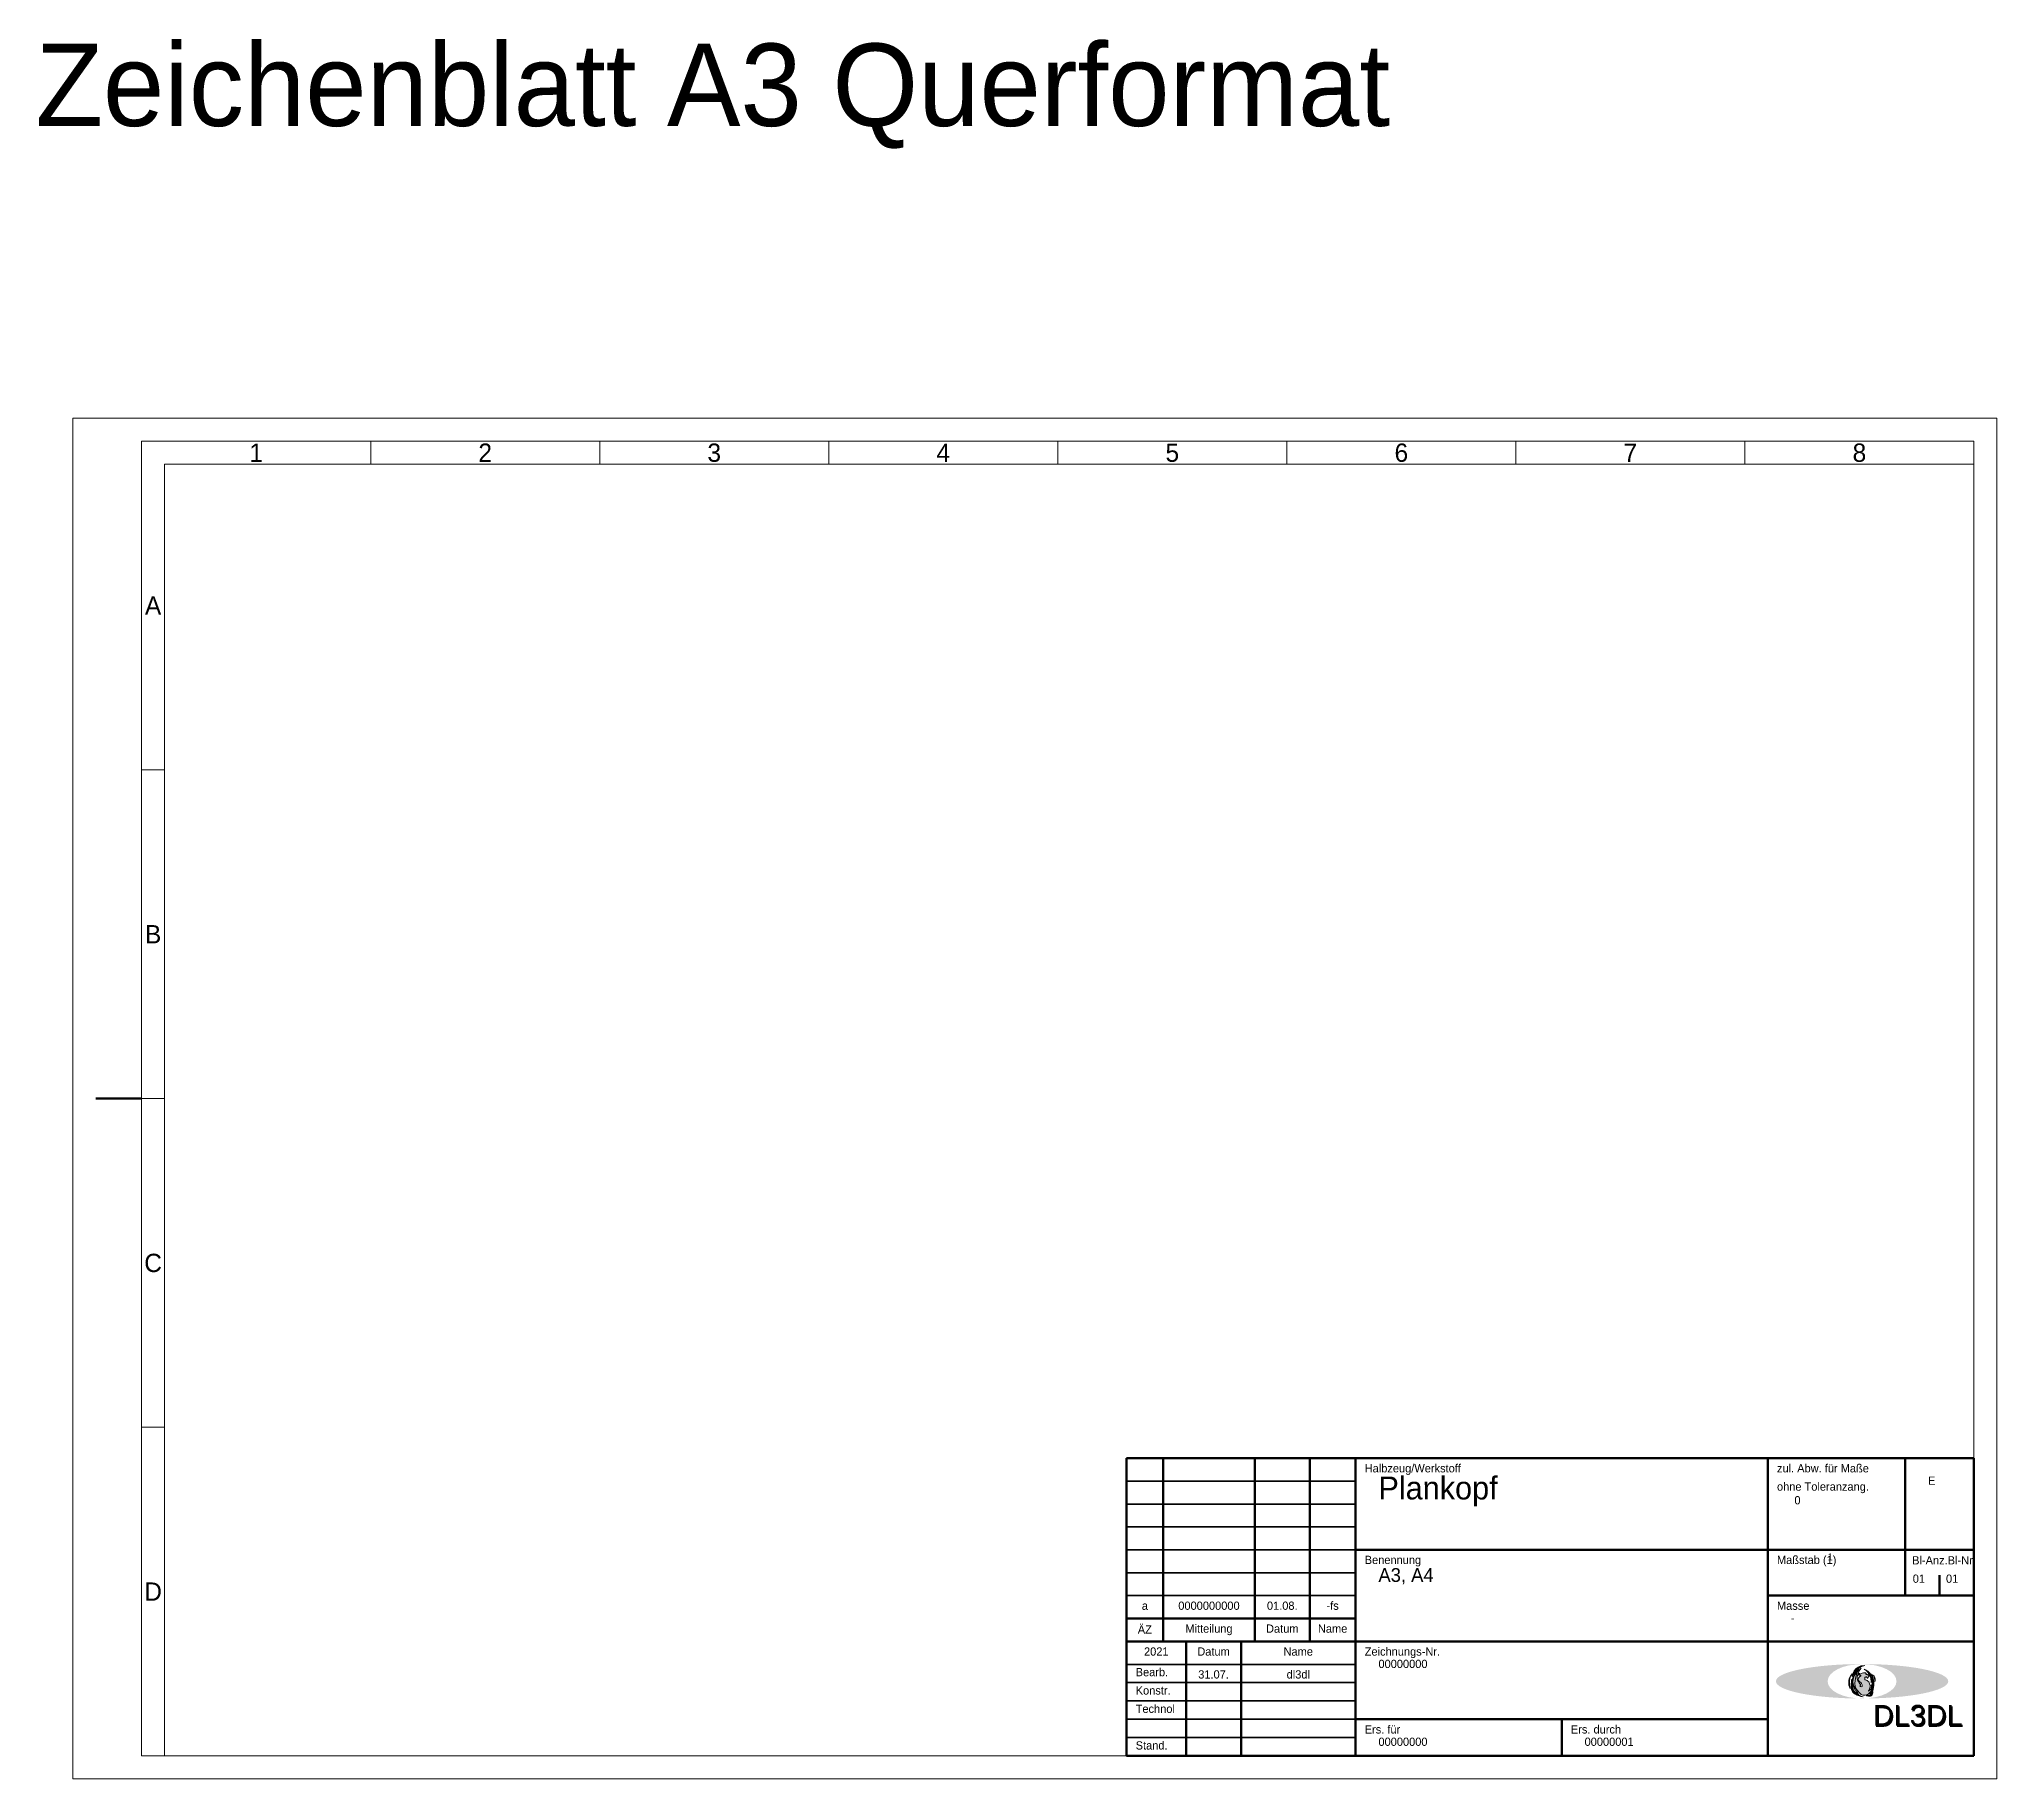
# Model space of a CAD drawing. Header units: millimetres. Extents: x -10 to 4154, y -219 to 3798.
# Drawn here: x 3111.5 to 3538.9, y 367.3 to 747.1 of the extents above; entities that cross this region are included whole.
import ezdxf
from ezdxf.enums import TextEntityAlignment as Align

# ---------------------------------------------------------------- set-up
doc = ezdxf.new("R2010")
doc.units = ezdxf.units.MM
for name, color, linetype, lineweight, true_color in [('_Logo_A_oval', 1, 'Continuous', 5, 0xff0000), ('_Logo_B_oval', 30, 'Continuous', 5, 0xff7f00), ('_Logo_C_oval', 16, 'Continuous', 5, 0x4c0000), ('_Logo_Phoenix', 96, 'Continuous', 5, 0x004c00), ('_Logo_Text1', 5, 'Continuous', 5, 0x0000ff), ('_Logo_Text2', 1, 'Continuous', 5, 0xff0000), ('Begrenzungslinie Felder', 5, 'Continuous', 50, 0x0000ff), ('Begrenzungslinie Schriftfeld', 30, 'Continuous', 100, 0xff7f00), ('Blattformate', 2, 'Continuous', 5, 0xffff00), ('Legende', 7, 'Continuous', 5, 0x000000), ('Lochung', 94, 'Continuous', 50, 0x008000), ('PK_Txt_ausgef', 3, 'Continuous', 5, 0x00ff00), ('Text_Ausgef', 3, 'Continuous', 5, 0x00ff00), ('Text_Vorgabe', 1, 'Continuous', 5, 0xff0000), ('Zeichnungsrahmen_1', 7, 'Continuous', 5, 0x000000), ('Zeilenlinie', 134, 'Continuous', 35, 0x008080)]:
    doc.layers.add(name, color=color, linetype=linetype, lineweight=lineweight, true_color=true_color)
doc.styles.add('textstyle0', font='')
doc.styles.add('textstyle1', font='')
doc.styles.add('textstyle10', font='')
doc.styles.add('textstyle11', font='')
doc.styles.add('textstyle12', font='')
doc.styles.add('textstyle13', font='')
doc.styles.add('textstyle14', font='')
doc.styles.add('textstyle15', font='')
doc.styles.add('textstyle16', font='')
doc.styles.add('textstyle17', font='')
doc.styles.add('textstyle18', font='')
doc.styles.add('textstyle19', font='')
doc.styles.add('textstyle20', font='')
doc.styles.add('textstyle21', font='')
doc.styles.add('textstyle22', font='')
doc.styles.add('textstyle23', font='')
doc.styles.add('textstyle262', font='')
doc.styles.add('textstyle264', font='')
doc.styles.add('textstyle266', font='')
doc.styles.add('textstyle268', font='')
doc.styles.add('textstyle270', font='')
doc.styles.add('textstyle272', font='')
doc.styles.add('textstyle274', font='')
doc.styles.add('textstyle275', font='')
doc.styles.add('textstyle276', font='')
doc.styles.add('textstyle289', font='')
doc.styles.add('textstyle292', font='')
doc.styles.add('textstyle294', font='')
doc.styles.add('textstyle4', font='')
doc.styles.add('textstyle5', font='')
doc.styles.add('textstyle569', font='')
doc.styles.add('textstyle6', font='')
doc.styles.add('textstyle7', font='')
doc.styles.add('textstyle796', font='')
doc.styles.add('textstyle797', font='')
doc.styles.add('textstyle798', font='')
doc.styles.add('textstyle799', font='')
doc.styles.add('textstyle8', font='')
doc.styles.add('textstyle800', font='')
doc.styles.add('textstyle801', font='')
doc.styles.add('textstyle802', font='')
doc.styles.add('textstyle803', font='')
doc.styles.add('textstyle804', font='')
doc.styles.add('textstyle805', font='')
doc.styles.add('textstyle806', font='')
doc.styles.add('textstyle807', font='')
doc.styles.add('textstyle810', font='')
doc.styles.add('textstyle811', font='')
doc.styles.add('textstyle812', font='')
doc.styles.add('textstyle813', font='')
doc.styles.add('textstyle814', font='')
doc.styles.add('textstyle815', font='')
doc.styles.add('textstyle9', font='')
doc.styles.get('textstyle0').set_extended_font_data('Arial')
doc.styles.get('textstyle1').set_extended_font_data('Arial')
doc.styles.get('textstyle10').set_extended_font_data('TGL 31034-1')
doc.styles.get('textstyle11').set_extended_font_data('TGL 31034-1')
doc.styles.get('textstyle12').set_extended_font_data('TGL 31034-1')
doc.styles.get('textstyle13').set_extended_font_data('TGL 31034-1')
doc.styles.get('textstyle14').set_extended_font_data('TGL 31034-1')
doc.styles.get('textstyle15').set_extended_font_data('TGL 31034-1')
doc.styles.get('textstyle16').set_extended_font_data('TGL 31034-1')
doc.styles.get('textstyle17').set_extended_font_data('TGL 31034-1')
doc.styles.get('textstyle18').set_extended_font_data('TGL 31034-1')
doc.styles.get('textstyle19').set_extended_font_data('TGL 31034-1')
doc.styles.get('textstyle20').set_extended_font_data('TGL 31034-1')
doc.styles.get('textstyle21').set_extended_font_data('TGL 31034-1')
doc.styles.get('textstyle22').set_extended_font_data('TGL 31034-1')
doc.styles.get('textstyle23').set_extended_font_data('TGL 31034-1')
doc.styles.get('textstyle262').set_extended_font_data('TGL 31034-1')
doc.styles.get('textstyle264').set_extended_font_data('TGL 31034-1')
doc.styles.get('textstyle266').set_extended_font_data('TGL 31034-1')
doc.styles.get('textstyle268').set_extended_font_data('TGL 31034-1')
doc.styles.get('textstyle270').set_extended_font_data('TGL 31034-1')
doc.styles.get('textstyle272').set_extended_font_data('TGL 31034-1')
doc.styles.get('textstyle274').set_extended_font_data('TGL 31034-1')
doc.styles.get('textstyle275').set_extended_font_data('TGL 31034-1')
doc.styles.get('textstyle276').set_extended_font_data('TGL 31034-1')
doc.styles.get('textstyle289').set_extended_font_data('TGL 31034-1')
doc.styles.get('textstyle292').set_extended_font_data('TGL 31034-1')
doc.styles.get('textstyle294').set_extended_font_data('TGL 31034-1')
doc.styles.get('textstyle4').set_extended_font_data('TGL 31034-1')
doc.styles.get('textstyle5').set_extended_font_data('TGL 31034-1')
doc.styles.get('textstyle569').set_extended_font_data('TGL 31034-1')
doc.styles.get('textstyle6').set_extended_font_data('TGL 31034-1')
doc.styles.get('textstyle7').set_extended_font_data('TGL 31034-1')
doc.styles.get('textstyle796').set_extended_font_data('TGL 31034-1')
doc.styles.get('textstyle797').set_extended_font_data('TGL 31034-1')
doc.styles.get('textstyle798').set_extended_font_data('TGL 31034-1')
doc.styles.get('textstyle799').set_extended_font_data('TGL 31034-1')
doc.styles.get('textstyle8').set_extended_font_data('TGL 31034-1')
doc.styles.get('textstyle800').set_extended_font_data('TGL 31034-1')
doc.styles.get('textstyle801').set_extended_font_data('TGL 31034-1')
doc.styles.get('textstyle802').set_extended_font_data('TGL 31034-1')
doc.styles.get('textstyle803').set_extended_font_data('TGL 31034-1')
doc.styles.get('textstyle804').set_extended_font_data('TGL 31034-1')
doc.styles.get('textstyle805').set_extended_font_data('TGL 31034-1')
doc.styles.get('textstyle806').set_extended_font_data('TGL 31034-1')
doc.styles.get('textstyle807').set_extended_font_data('TGL 31034-1')
doc.styles.get('textstyle810').set_extended_font_data('TGL 31034-1')
doc.styles.get('textstyle811').set_extended_font_data('TGL 31034-1')
doc.styles.get('textstyle812').set_extended_font_data('TGL 31034-1')
doc.styles.get('textstyle813').set_extended_font_data('TGL 31034-1')
doc.styles.get('textstyle814').set_extended_font_data('TGL 31034-1')
doc.styles.get('textstyle815').set_extended_font_data('TGL 31034-1')
doc.styles.get('textstyle9').set_extended_font_data('TGL 31034-1')

msp = doc.modelspace()

# ---------------------------------------------------------------- texts
at = {"layer": '_Logo_Text1', "style": 'textstyle0'}
msp.add_text('DL3DL', height=4.514, dxfattribs=at).set_placement((3521.8, 380.93), align=Align.MIDDLE_CENTER)
at = {"layer": '_Logo_Text2', "style": 'textstyle1'}
msp.add_text('DL3DL', height=4.514, dxfattribs=at).set_placement((3521.59, 381.22), align=Align.MIDDLE_CENTER)
at = {"layer": 'Legende', "style": 'textstyle569'}
msp.add_text('Zeichenblatt A3 Querformat', height=18, dxfattribs=at).set_placement((3110.71, 746.13), align=Align.TOP_LEFT)
at = {"layer": 'PK_Txt_ausgef', "style": 'textstyle811'}
msp.add_text('1', height=1.5, dxfattribs=at).set_placement((3501.92, 415.79), align=Align.MIDDLE_LEFT)
at = {"layer": 'Text_Ausgef'}
for s, height, style, p in [('Plankopf', 5, 'textstyle799', (3403.85, 433.32)), ('E', 1.8, 'textstyle810', (3523.85, 433.32)), ('0', 1.8, 'textstyle814', (3494.66, 429.04)), ('A3, A4', 3, 'textstyle798', (3403.85, 413.32)), ('01', 1.8, 'textstyle812', (3520.49, 411.92)), ('01', 1.8, 'textstyle813', (3527.75, 411.92)), ('-', 1.8, 'textstyle815', (3493.85, 403.32)), ('00000000', 1.8, 'textstyle797', (3403.85, 393.32)), ('00000000', 1.8, 'textstyle803', (3403.85, 376.32)), ('00000001', 1.8, 'textstyle796', (3448.85, 376.32))]:
    msp.add_text(s, height=height, dxfattribs=dict(at, style=style)).set_placement(p, align=Align.TOP_LEFT)
for s, style, p in [('0000000000', 'textstyle806', (3366.85, 406.02)), ('01.08.', 'textstyle807', (3382.85, 406.02)), ('-fs', 'textstyle800', (3393.85, 406.02)), ('a', 'textstyle805', (3352.85, 406.02)), ('2021', 'textstyle804', (3355.35, 396.02)), ('31.07.', 'textstyle801', (3367.85, 391.02)), ('dl3dl', 'textstyle802', (3386.35, 391.02))]:
    msp.add_text(s, height=1.8, dxfattribs=dict(at, style=style)).set_placement(p, align=Align.TOP_CENTER)
at = {"layer": 'Text_Vorgabe'}
for s, style, p in [('Halbzeug/Werkstoff', 'textstyle10', (3400.85, 436.02)), ('zul. Abw. für Maße', 'textstyle7', (3490.85, 436.02)), ('ohne Toleranzang.', 'textstyle8', (3490.85, 432.02)), ('Benennung', 'textstyle11', (3400.85, 416.02)), ('Maßstab (1)', 'textstyle9', (3490.85, 416.02)), ('Bl-Anz.Bl-Nr.', 'textstyle5', (3520.36, 415.93)), ('Masse', 'textstyle4', (3490.85, 406.02)), ('Zeichnungs-Nr.', 'textstyle12', (3400.85, 396.02)), ('Bearb.', 'textstyle19', (3350.85, 391.52)), ('Konstr.', 'textstyle18', (3350.85, 387.52)), ('Technol', 'textstyle23', (3350.85, 383.52)), ('Ers. für', 'textstyle13', (3400.85, 379.02)), ('Ers. durch', 'textstyle6', (3445.85, 379.02)), ('Stand.', 'textstyle22', (3350.85, 375.52))]:
    msp.add_text(s, height=1.8, dxfattribs=dict(at, style=style)).set_placement(p, align=Align.TOP_LEFT)
for s, style, p in [('ÄZ', 'textstyle14', (3352.85, 400.82)), ('Mitteilung', 'textstyle15', (3366.85, 401.02)), ('Datum', 'textstyle16', (3382.85, 401.02)), ('Name', 'textstyle17', (3393.85, 401.02)), ('Datum', 'textstyle20', (3367.85, 396.02)), ('Name', 'textstyle21', (3386.35, 396.02))]:
    msp.add_text(s, height=1.8, dxfattribs=dict(at, style=style)).set_placement(p, align=Align.TOP_CENTER)
at = {"layer": 'Zeichnungsrahmen_1'}
for s, style, p in [('1', 'textstyle276', (3158.85, 656.82)), ('2', 'textstyle274', (3208.85, 656.82)), ('3', 'textstyle275', (3258.85, 656.82)), ('4', 'textstyle270', (3308.85, 656.82)), ('5', 'textstyle272', (3358.85, 656.82)), ('6', 'textstyle266', (3408.85, 656.82)), ('7', 'textstyle268', (3458.85, 656.82)), ('8', 'textstyle262', (3508.85, 656.82)), ('A', 'textstyle264', (3136.35, 623.45)), ('B', 'textstyle292', (3136.35, 551.7)), ('C', 'textstyle294', (3136.35, 479.95)), ('D', 'textstyle289', (3136.35, 408.2))]:
    msp.add_text(s, height=4, dxfattribs=dict(at, style=style)).set_placement(p, align=Align.MIDDLE_CENTER)

# ---------------------------------------------------------------- hatches: boundary and pattern name
at = {"layer": '_Logo_A_oval'}
h = msp.add_hatch(color=256, dxfattribs=at)
edge = h.paths.add_edge_path()
edge.add_ellipse((3509.43, 388.62), major_axis=(7.52, 0), ratio=0.5, start_angle=0, end_angle=360)
edge = h.paths.add_edge_path()
edge.add_ellipse((3509.43, 388.62), major_axis=(11.29, 0), ratio=0.333333, start_angle=0, end_angle=360)
at = {"layer": '_Logo_B_oval'}
h = msp.add_hatch(color=256, dxfattribs=at)
edge = h.paths.add_edge_path()
edge.add_ellipse((3509.43, 388.62), major_axis=(11.29, 0), ratio=0.333333, start_angle=0, end_angle=360)
edge = h.paths.add_edge_path()
edge.add_ellipse((3509.43, 388.62), major_axis=(15.05, 0), ratio=0.25, start_angle=0, end_angle=360)
at = {"layer": '_Logo_C_oval'}
h = msp.add_hatch(color=256, dxfattribs=at)
edge = h.paths.add_edge_path()
edge.add_ellipse((3509.43, 388.62), major_axis=(15.05, 0), ratio=0.25, start_angle=0, end_angle=360)
edge = h.paths.add_edge_path()
edge.add_ellipse((3509.43, 388.62), major_axis=(18.81, 0), ratio=0.2, start_angle=0, end_angle=360)
at = {"layer": '_Logo_Phoenix'}
h = msp.add_hatch(color=256, dxfattribs=at)
edge = h.paths.add_edge_path()
edge.add_spline(control_points=[(3507.25, 390.22), (3506.04, 389.08), (3506.63, 387.16), (3506.89, 387.03)], knot_values=[0, 0, 0, 0, 1, 1, 1, 1], degree=3, periodic=0)
edge.add_spline(control_points=[(3506.89, 387.03), (3506.81, 387.1), (3506.23, 389.01), (3507.25, 390.22)], knot_values=[0, 0, 0, 0, 1, 1, 1, 1], degree=3, periodic=0)
h = msp.add_hatch(color=256, dxfattribs=at)
edge = h.paths.add_edge_path()
edge.add_spline(control_points=[(3508.87, 388.15), (3509.18, 387.96), (3508.97, 387.61), (3508.97, 387.61), (3508.97, 387.61), (3509.04, 387.43), (3509.51, 387.42), (3509.44, 387.86), (3509.35, 388.15), (3508.96, 388.54), (3508.65, 388.8), (3508.53, 389.15), (3508.76, 389.51), (3509.14, 389.76), (3509.21, 389.85), (3509.15, 389.98), (3508.94, 389.98), (3508.75, 389.93), (3508.59, 390.01), (3508.63, 390.28), (3508.87, 390.4), (3508.88, 390.41), (3508.88, 390.4), (3508.81, 390.29), (3508.7, 390.21), (3508.8, 390.13), (3509.08, 390.21), (3509.42, 390.39), (3510.03, 390.52), (3510.25, 390.49), (3510.28, 390.43), (3510.31, 390.24), (3510.23, 390.08), (3510.53, 390.11), (3510.74, 390.02), (3510.91, 389.84), (3510.87, 389.56), (3510.67, 389.3), (3510.59, 389.24), (3510.59, 389.24), (3510.57, 389.39), (3510.52, 389.54), (3510.34, 389.58), (3510.09, 389.54), (3509.98, 389.3), (3510, 389), (3510.22, 388.91), (3510.66, 388.76), (3510.87, 388.49)], knot_values=[0, 0, 0, 0, 1, 2, 3, 4, 5, 6, 7, 8, 9, 10, 11, 12, 13, 14, 15, 16, 17, 18, 19, 20, 21, 22, 23, 24, 25, 26, 27, 28, 29, 30, 31, 32, 33, 34, 35, 36, 37, 38, 39, 40, 41, 42, 43, 44, 45, 46, 46, 46, 46], degree=3, periodic=0)
edge.add_spline(control_points=[(3510.87, 388.49), (3511.07, 388.14), (3511.21, 387.65), (3511.13, 387.18), (3510.96, 386.75), (3510.8, 386.48), (3510.8, 386.48), (3511.32, 386.79), (3511.46, 387.32), (3511.45, 387.73), (3511.41, 387.84), (3511.56, 387.57), (3511.58, 387.09), (3511.48, 386.79), (3511.06, 386.02), (3510.62, 385.73), (3510.13, 385.6), (3509.54, 385.59), (3509.17, 385.78), (3509.17, 385.78), (3509.17, 385.78)], knot_values=[0, 0, 0, 0, 1, 2, 3, 4, 5, 6, 7, 8, 9, 10, 11, 12, 13, 14, 15, 16, 17, 18, 18, 18, 18], degree=3, periodic=0)
edge.add_spline(control_points=[(3509.17, 385.78), (3509.17, 385.78), (3509.12, 385.75), (3506.23, 389.08), (3509.23, 391.48)], knot_values=[0, 0, 0, 0, 1, 2, 2, 2, 2], degree=3, periodic=0)
edge.add_spline(control_points=[(3509.23, 391.48), (3507.91, 389.76), (3508.87, 388.15), (3508.87, 388.15), (3508.87, 388.15), (3508.87, 388.15), (3508.87, 388.15)], knot_values=[0, 0, 0, 0, 1, 2, 3, 4, 4, 4, 4], degree=3, periodic=0)
h = msp.add_hatch(color=256, dxfattribs=at)
edge = h.paths.add_edge_path()
edge.add_spline(control_points=[(3508.78, 391.53), (3507.3, 388.63), (3508.68, 385.62), (3508.68, 385.6), (3508.68, 385.6), (3506.53, 388.67), (3508.78, 391.53), (3508.78, 391.53), (3508.78, 391.53)], knot_values=[0, 0, 0, 0, 1, 2, 3, 4, 5, 6, 6, 6, 6], degree=3, periodic=0)
h = msp.add_hatch(color=256, dxfattribs=at)
edge = h.paths.add_edge_path()
edge.add_spline(control_points=[(3507.11, 389.01), (3507.18, 386.18), (3509.64, 385.21), (3509.64, 385.21), (3509.64, 385.21), (3506.87, 385.89), (3507.13, 388.98), (3507.13, 388.98), (3507.11, 389.01)], knot_values=[0, 0, 0, 0, 1, 2, 3, 4, 5, 6, 6, 6, 6], degree=3, periodic=0)
h = msp.add_hatch(color=256, dxfattribs=at)
edge = h.paths.add_edge_path()
edge.add_spline(control_points=[(3510, 392.07), (3508.01, 391.59), (3507.27, 389.68), (3507.27, 389.68)], knot_values=[0, 0, 0, 0, 1, 1, 1, 1], degree=3, periodic=0)
edge.add_spline(control_points=[(3507.27, 389.68), (3507.3, 389.82), (3507.57, 392.06), (3510, 392.07)], knot_values=[0, 0, 0, 0, 1, 1, 1, 1], degree=3, periodic=0)
h = msp.add_hatch(color=256, dxfattribs=at)
edge = h.paths.add_edge_path()
edge.add_spline(control_points=[(3511.32, 389.22), (3511.36, 388.98), (3511.39, 388.79), (3511.41, 388.49), (3511.42, 388.26), (3511.41, 388.26), (3511.41, 388.26), (3511.52, 388.57), (3511.52, 388.95), (3511.44, 389.62), (3511.23, 390.23), (3511.05, 390.53), (3510.54, 390.95), (3509.86, 391.25), (3509.86, 391.25), (3509.86, 391.25)], knot_values=[0, 0, 0, 0, 1, 2, 3, 4, 5, 6, 7, 8, 9, 10, 11, 12, 13, 13, 13, 13], degree=3, periodic=0)
edge.add_spline(control_points=[(3509.86, 391.25), (3510.27, 391.04), (3510.5, 390.81), (3510.74, 390.5), (3510.99, 390.17), (3511.22, 389.66), (3511.32, 389.22)], knot_values=[0, 0, 0, 0, 1, 2, 3, 4, 4, 4, 4], degree=3, periodic=0)
h = msp.add_hatch(color=256, dxfattribs=at)
edge = h.paths.add_edge_path()
edge.add_spline(control_points=[(3511.97, 387.61), (3511.95, 387.23), (3511.83, 386.72), (3511.67, 386.44), (3511.31, 386.1), (3511.11, 385.9), (3511.11, 385.9), (3511.25, 386.16), (3511.45, 386.48), (3511.57, 386.79), (3511.58, 387.09), (3511.44, 387.78)], knot_values=[0, 0, 0, 0, 1, 2, 3, 4, 5, 6, 7, 8, 9, 9, 9, 9], degree=3, periodic=0)
edge.add_spline(control_points=[(3511.44, 387.78), (3511.63, 387.87), (3511.67, 388.08), (3511.69, 388.72), (3511.65, 389.28), (3511.64, 389.59), (3511.44, 390.2), (3511.33, 390.28), (3511.67, 389.85), (3511.78, 389.55), (3511.89, 389.12), (3511.95, 388.71), (3511.98, 388.14), (3511.97, 387.61)], knot_values=[0, 0, 0, 0, 1, 2, 3, 4, 5, 6, 7, 8, 9, 10, 11, 11, 11, 11], degree=3, periodic=0)
h = msp.add_hatch(color=256, dxfattribs=at)
edge = h.paths.add_edge_path()
edge.add_spline(control_points=[(3512.23, 388.47), (3512.23, 388.87), (3512.17, 389.14), (3512.11, 389.44), (3511.99, 389.68), (3511.72, 390.06), (3511.72, 390.06), (3511.72, 390.06)], knot_values=[0, 0, 0, 0, 1, 2, 3, 4, 5, 5, 5, 5], degree=3, periodic=0)
edge.add_spline(control_points=[(3511.72, 390.06), (3512.35, 389.74), (3512.23, 388.47), (3512.23, 388.47), (3512.23, 388.47)], knot_values=[0, 0, 0, 0, 1, 2, 2, 2, 2], degree=3, periodic=0)
h = msp.add_hatch(color=256, dxfattribs=at)
edge = h.paths.add_edge_path()
edge.add_spline(control_points=[(3510.43, 385.47), (3510.7, 385.36), (3511.15, 385.35), (3511.39, 385.42), (3511.61, 385.67), (3511.75, 386.01), (3511.77, 386.26), (3511.79, 386.37), (3511.79, 386.37), (3511.79, 386.37), (3511.7, 386.15), (3511.63, 386.07), (3511.45, 385.85), (3511.26, 385.72), (3511.08, 385.64), (3510.8, 385.55), (3510.52, 385.53), (3510.43, 385.53), (3510.33, 385.54), (3510.33, 385.53), (3510.33, 385.53), (3510.39, 385.49), (3510.43, 385.47), (3510.43, 385.47), (3510.43, 385.47)], knot_values=[0, 0, 0, 0, 1, 2, 3, 4, 5, 6, 7, 8, 9, 10, 11, 12, 13, 14, 15, 16, 17, 18, 19, 20, 21, 22, 22, 22, 22], degree=3, periodic=0)

# ---------------------------------------------------------------- linework, layer by layer
for points in [[(3507.25, 390.22), (3506.04, 389.08), (3506.63, 387.16), (3506.89, 387.03)], [(3509.23, 391.48), (3506.23, 389.08), (3509.12, 385.75), (3509.17, 385.78), (3509.17, 385.78)], [(3507.25, 390.22), (3506.23, 389.01), (3506.81, 387.1), (3506.89, 387.03)], [(3507.11, 389.01), (3507.18, 386.18), (3509.64, 385.21), (3509.64, 385.21), (3509.64, 385.21), (3506.87, 385.89), (3507.13, 388.98), (3507.13, 388.98), (3507.11, 389.01)], [(3508.78, 391.53), (3507.3, 388.63), (3508.68, 385.62), (3508.68, 385.6), (3508.68, 385.6), (3506.53, 388.67), (3508.78, 391.53), (3508.78, 391.53), (3508.78, 391.53)], [(3510, 392.07), (3507.57, 392.06), (3507.3, 389.82), (3507.27, 389.68)], [(3510, 392.07), (3508.01, 391.59), (3507.27, 389.68), (3507.27, 389.68)], [(3509.23, 391.48), (3507.91, 389.76), (3508.87, 388.15), (3508.87, 388.15), (3508.87, 388.15), (3508.87, 388.15), (3508.87, 388.15)], [(3508.87, 388.15), (3509.18, 387.96), (3508.97, 387.61), (3508.97, 387.61), (3508.97, 387.61), (3509.04, 387.43), (3509.51, 387.42), (3509.44, 387.86), (3509.35, 388.15), (3508.96, 388.54), (3508.65, 388.8), (3508.53, 389.15), (3508.76, 389.51), (3509.14, 389.76), (3509.21, 389.85), (3509.15, 389.98), (3508.94, 389.98), (3508.75, 389.93), (3508.59, 390.01), (3508.63, 390.28), (3508.87, 390.4), (3508.88, 390.41), (3508.88, 390.4), (3508.81, 390.29), (3508.7, 390.21), (3508.8, 390.13), (3509.08, 390.21), (3509.42, 390.39), (3510.03, 390.52), (3510.25, 390.49), (3510.28, 390.43), (3510.31, 390.24), (3510.23, 390.08), (3510.53, 390.11), (3510.74, 390.02), (3510.91, 389.84), (3510.87, 389.56), (3510.67, 389.3), (3510.59, 389.24), (3510.59, 389.24), (3510.57, 389.39), (3510.52, 389.54), (3510.34, 389.58), (3510.09, 389.54), (3509.98, 389.3), (3510, 389), (3510.22, 388.91), (3510.66, 388.76), (3510.87, 388.49)], [(3509.86, 391.25), (3510.27, 391.04), (3510.5, 390.81), (3510.74, 390.5), (3510.99, 390.17), (3511.22, 389.66), (3511.32, 389.22)], [(3511.32, 389.22), (3511.36, 388.98), (3511.39, 388.79), (3511.41, 388.49), (3511.42, 388.26), (3511.41, 388.26), (3511.41, 388.26), (3511.52, 388.57), (3511.52, 388.95), (3511.44, 389.62), (3511.23, 390.23), (3511.05, 390.53), (3510.54, 390.95), (3509.86, 391.25), (3509.86, 391.25), (3509.86, 391.25)], [(3511.44, 387.78), (3511.63, 387.87), (3511.67, 388.08), (3511.69, 388.72), (3511.65, 389.28), (3511.64, 389.59), (3511.44, 390.2), (3511.33, 390.28), (3511.67, 389.85), (3511.78, 389.55), (3511.89, 389.12), (3511.95, 388.71), (3511.98, 388.14), (3511.97, 387.61)], [(3511.72, 390.06), (3512.35, 389.74), (3512.23, 388.47), (3512.23, 388.47), (3512.23, 388.47)], [(3512.23, 388.47), (3512.23, 388.87), (3512.17, 389.14), (3512.11, 389.44), (3511.99, 389.68), (3511.72, 390.06), (3511.72, 390.06), (3511.72, 390.06)], [(3510.87, 388.49), (3511.07, 388.14), (3511.21, 387.65), (3511.13, 387.18), (3510.96, 386.75), (3510.8, 386.48), (3510.8, 386.48), (3511.32, 386.79), (3511.46, 387.32), (3511.45, 387.73), (3511.41, 387.84), (3511.56, 387.57), (3511.58, 387.09), (3511.48, 386.79), (3511.06, 386.02), (3510.62, 385.73), (3510.13, 385.6), (3509.54, 385.59), (3509.17, 385.78), (3509.17, 385.78), (3509.17, 385.78)], [(3510.43, 385.47), (3510.7, 385.36), (3511.15, 385.35), (3511.39, 385.42), (3511.61, 385.67), (3511.75, 386.01), (3511.77, 386.26), (3511.79, 386.37), (3511.79, 386.37), (3511.79, 386.37), (3511.7, 386.15), (3511.63, 386.07), (3511.45, 385.85), (3511.26, 385.72), (3511.08, 385.64), (3510.8, 385.55), (3510.52, 385.53), (3510.43, 385.53), (3510.33, 385.54), (3510.33, 385.53), (3510.33, 385.53), (3510.39, 385.49), (3510.43, 385.47), (3510.43, 385.47), (3510.43, 385.47)], [(3511.97, 387.61), (3511.95, 387.23), (3511.83, 386.72), (3511.67, 386.44), (3511.31, 386.1), (3511.11, 385.9), (3511.11, 385.9), (3511.25, 386.16), (3511.45, 386.48), (3511.57, 386.79), (3511.58, 387.09), (3511.44, 387.78)]]:
    msp.add_open_spline(points, degree=3, dxfattribs=at)
at = {"layer": 'Begrenzungslinie Felder'}
for p, q in [((3356.85, 437.32), (3356.85, 397.32)), ((3376.85, 437.32), (3376.85, 397.32)), ((3388.85, 437.32), (3388.85, 397.32)), ((3398.85, 372.32), (3398.85, 437.32)), ((3488.85, 437.32), (3488.85, 417.32)), ((3518.85, 437.32), (3518.85, 407.32)), ((3488.85, 417.32), (3398.85, 417.32)), ((3488.85, 417.32), (3488.85, 380.32)), ((3533.85, 417.32), (3488.85, 417.32)), ((3526.35, 407.32), (3526.35, 411.82)), ((3518.85, 407.32), (3488.85, 407.32)), ((3526.35, 407.32), (3518.85, 407.32)), ((3533.85, 407.32), (3526.35, 407.32)), ((3348.85, 402.32), (3398.85, 402.32)), ((3348.85, 397.32), (3398.85, 397.32)), ((3361.85, 372.32), (3361.85, 397.32)), ((3373.85, 372.32), (3373.85, 397.32)), ((3398.85, 397.32), (3488.85, 397.32)), ((3488.85, 397.32), (3533.85, 397.32)), ((3488.85, 380.32), (3398.85, 380.32)), ((3443.85, 372.32), (3443.85, 380.32)), ((3488.85, 372.32), (3488.85, 380.32))]:
    msp.add_line(p, q, dxfattribs=at)
at = {"layer": 'Begrenzungslinie Schriftfeld'}
for p, q in [((3348.85, 437.32), (3356.85, 437.32)), ((3348.85, 437.32), (3348.85, 432.32)), ((3356.85, 437.32), (3376.85, 437.32)), ((3376.85, 437.32), (3388.85, 437.32)), ((3388.85, 437.32), (3398.85, 437.32)), ((3398.85, 437.32), (3488.85, 437.32)), ((3533.85, 437.32), (3488.85, 437.32)), ((3533.85, 437.32), (3533.85, 417.32)), ((3348.85, 432.32), (3348.85, 427.32)), ((3348.85, 427.32), (3348.85, 422.32)), ((3348.85, 422.32), (3348.85, 417.32)), ((3348.85, 417.32), (3348.85, 412.32)), ((3533.85, 417.32), (3533.85, 407.32)), ((3348.85, 412.32), (3348.85, 407.32)), ((3348.85, 407.32), (3348.85, 402.32)), ((3533.85, 407.32), (3533.85, 372.32)), ((3348.85, 402.32), (3348.85, 397.32)), ((3348.85, 392.32), (3348.85, 397.32)), ((3348.85, 388.32), (3348.85, 392.32)), ((3348.85, 384.32), (3348.85, 388.32)), ((3348.85, 380.32), (3348.85, 384.32)), ((3348.85, 376.32), (3348.85, 380.32)), ((3348.85, 372.32), (3348.85, 376.32)), ((3361.85, 372.32), (3348.85, 372.32)), ((3373.85, 372.32), (3361.85, 372.32)), ((3398.85, 372.32), (3373.85, 372.32)), ((3398.85, 372.32), (3443.85, 372.32)), ((3443.85, 372.32), (3488.85, 372.32)), ((3488.85, 372.32), (3533.85, 372.32))]:
    msp.add_line(p, q, dxfattribs=at)
at = {"layer": 'Blattformate'}
for p, q in [((3118.85, 367.32), (3118.85, 664.32)), ((3118.85, 664.32), (3538.85, 664.32)), ((3538.85, 367.32), (3538.85, 664.32)), ((3118.85, 367.32), (3538.85, 367.32))]:
    msp.add_line(p, q, dxfattribs=at)
at = {"layer": 'Lochung'}
msp.add_line((3123.85, 515.82), (3133.85, 515.82), dxfattribs=at)
at = {"layer": 'Zeichnungsrahmen_1'}
for p, q in [((3533.85, 659.32), (3133.85, 659.32)), ((3133.85, 659.32), (3133.85, 372.32)), ((3183.85, 659.32), (3183.85, 654.32)), ((3233.85, 659.32), (3233.85, 654.32)), ((3283.85, 659.32), (3283.85, 654.32)), ((3333.85, 659.32), (3333.85, 654.32)), ((3383.85, 659.32), (3383.85, 654.32)), ((3433.85, 659.32), (3433.85, 654.32)), ((3483.85, 659.32), (3483.85, 654.32)), ((3533.85, 437.32), (3533.85, 659.32)), ((3138.85, 372.32), (3138.85, 654.32)), ((3138.85, 654.32), (3533.85, 654.32)), ((3133.85, 587.57), (3138.85, 587.57)), ((3133.85, 515.82), (3138.85, 515.82)), ((3133.85, 444.07), (3138.85, 444.07)), ((3133.85, 372.32), (3348.85, 372.32))]:
    msp.add_line(p, q, dxfattribs=at)
at = {"layer": 'Zeilenlinie'}
for p, q in [((3348.85, 432.32), (3398.85, 432.32)), ((3348.85, 427.32), (3398.85, 427.32)), ((3348.85, 422.32), (3398.85, 422.32)), ((3348.85, 417.32), (3398.85, 417.32)), ((3348.85, 412.32), (3398.85, 412.32)), ((3348.85, 407.32), (3398.85, 407.32)), ((3348.85, 392.32), (3398.85, 392.32)), ((3348.85, 388.32), (3398.85, 388.32)), ((3348.85, 384.32), (3398.85, 384.32)), ((3348.85, 380.32), (3398.85, 380.32)), ((3348.85, 376.32), (3398.85, 376.32)), ((3348.85, 376.32), (3398.85, 376.32))]:
    msp.add_line(p, q, dxfattribs=at)

msp.set_redraw_order([(e.dxf.handle, doc.entitydb.next_handle()) for e in msp.query("TEXT MTEXT ATTDEF DIMENSION ARC_DIMENSION")])  # texts and dimensions are drawn at this point

doc.saveas('drawing.dxf')
